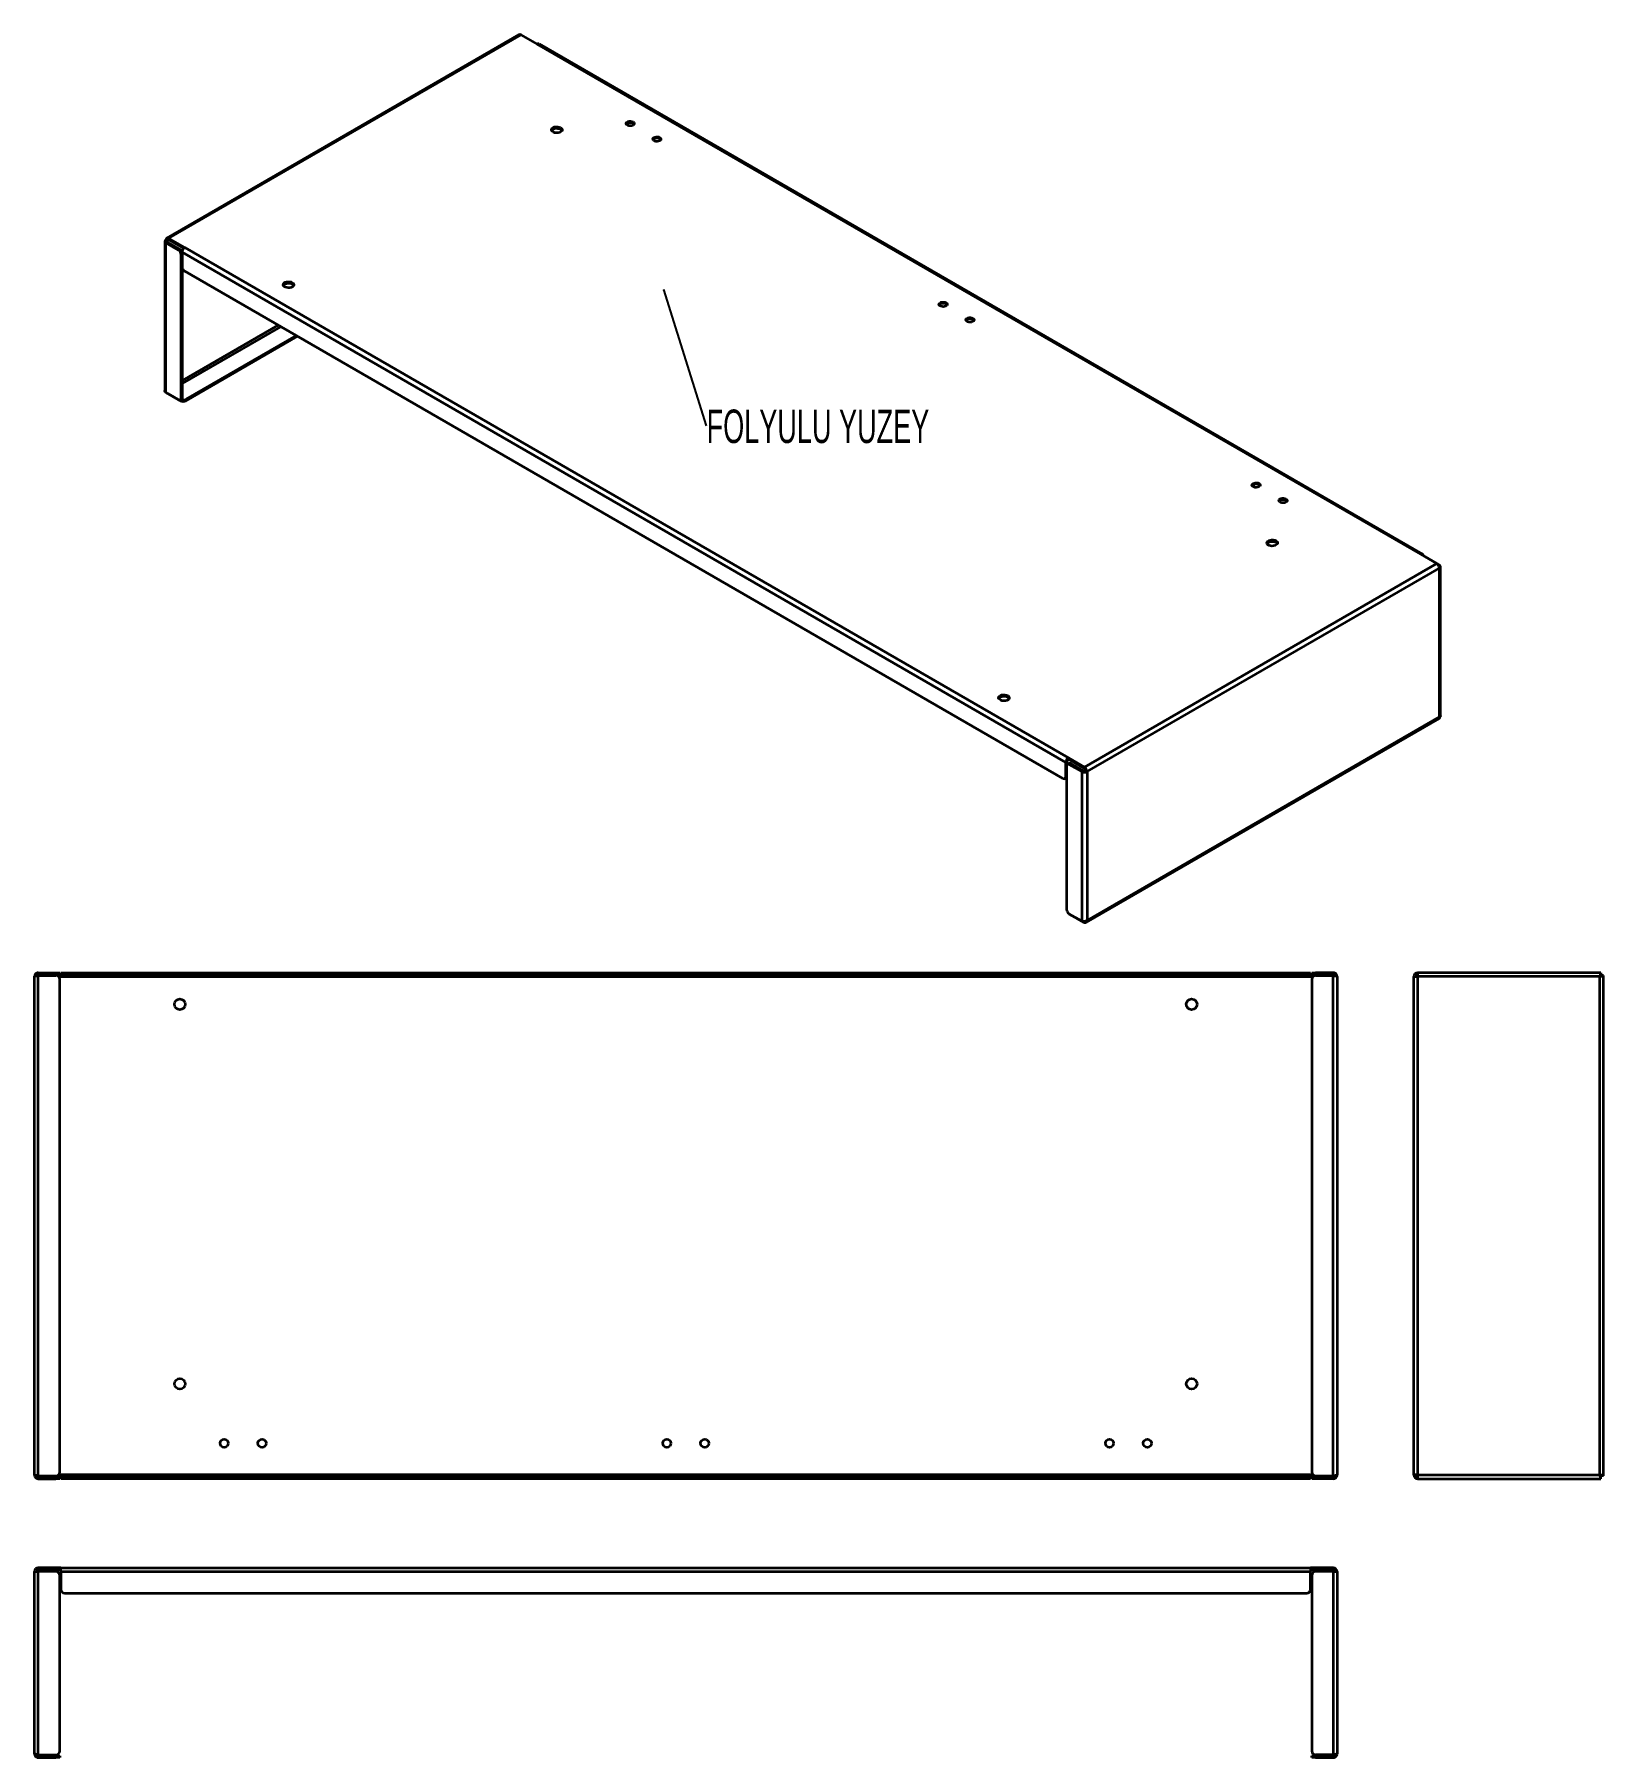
# Model space of a CAD drawing. Header units: millimetres. Extents: x -355 to 1003, y -605 to 1369.
# Drawn here: x -292 to 949, y 7 to 1369 of the extents above; entities that cross this region are included whole.
import ezdxf

# ---------------------------------------------------------------- set-up
doc = ezdxf.new("R2010")
doc.units = ezdxf.units.MM
doc.styles.add('SLDTEXTSTYLE0', font='TXT', dxfattribs={"width": 0.605})
doc.dimstyles.new('SLDDIMSTYLE0', dxfattribs={"dimtxt": 0.18, "dimasz": 0.7, "dimexe": 0, "dimexo": 0.0625, "dimgap": 0, "dimtad": 0, "dimtih": 1, "dimtoh": 1, "dimdec": 0, "dimrnd": 1e-09, "dimzin": 0, "dimdsep": 46, "dimtxsty": 'Standard', "dimblk1": 'DOT', "dimblk2": 'DOT', "dimsah": 1, "dimcen": 0.09, "dimadec": 0, "dimazin": 0, "dimtfac": 0.7, "dimtdec": 0, "dimtofl": 0, "dimtmove": 0, "dimatfit": 3, "dimldrblk": 'DOT', "dimfxl": 1, "dimfrac": 2, "dimtolj": 1, "dimtzin": 0, "dimarcsym": 0})

# ---------------------------------------------------------------- blocks, each defined once
blk = doc.blocks.new('SW_NOTE_0')
at = {"color": 0, "linetype": 'Continuous', "lineweight": 0, "insert": (0.5, 12.8), "char_height": 26.458, "attachment_point": 1, "style": 'SLDTEXTSTYLE0'}
blk.add_mtext('FOLYULU YUZEY', dxfattribs=at)
blk = doc.blocks.new('_Dot')
at = {"color": 0, "linetype": 'ByBlock', "lineweight": -2}
blk.add_line((-0.5, 0), (-1, 0), dxfattribs=at)
at = {"color": 0, "linetype": 'ByBlock', "const_width": 0.5}
blk.add_lwpolyline([(-0.25, 0, 1), (0.25, 0, 1)], format="xyb", close=True, dxfattribs=at)

msp = doc.modelspace()

# ---------------------------------------------------------------- linework, layer by layer
at = {"color": 7, "linetype": 'Continuous', "lineweight": 35}
for p, q in [((91.4, 1368.8), (-187.2, 1208)), ((92.9, 1368.7), (-185.7, 1207.8)), ((92.9, 1368.7), (105.7, 1361.3)), ((804.3, 958), (105.7, 1361.3)), ((805.8, 958.2), (107.2, 1361.5)), ((-188.7, 1205.4), (-188.7, 1087.5)), ((-186.7, 1206), (-187.8, 1206.6)), ((-187.8, 1085.9), (-187.8, 1204.2)), ((-177.9, 1198.4), (-187.8, 1204.2)), ((-186.7, 1206), (-185.7, 1206.6)), ((-186.7, 1204.8), (-186.7, 1206)), ((-176.8, 1199.1), (-186.7, 1204.8)), ((-172.9, 1200.5), (-185.7, 1207.8)), ((-185.7, 1206.6), (-173.8, 1199.8)), ((-177.9, 1198.4), (-176.8, 1199.1)), ((-172.9, 1200.5), (525.7, 797.2)), ((-175.1, 1195.2), (-175.8, 1194.8)), ((-175.8, 1081.4), (-175.8, 1194.8)), ((-175.1, 1196.8), (523.6, 793.5)), ((-175.1, 1196.8), (-175.1, 1185.4)), ((-174.7, 1082.1), (-174.7, 1183.8)), ((-172.9, 1181.7), (521.4, 780.8)), ((-99, 1139), (-174.7, 1095.4)), ((-174.7, 1092.9), (-96.9, 1137.8)), ((-84.9, 1130.9), (-172.1, 1080.5)), ((-83.8, 1130.3), (-172.1, 1079.3)), ((-187.8, 1085.9), (-177.9, 1080.2)), ((-186.2, 1085), (-186.2, 1085)), ((-186.2, 1085), (-176.3, 1079.3)), ((-176.4, 1080.1), (-175.3, 1080.7)), ((-176.3, 1079.3), (-176.3, 1080.1)), ((-175.8, 1081.4), (-174.7, 1082.1)), ((-172.1, 1080.5), (-172.1, 1079.3)), ((804.3, 958), (817, 950.7)), ((538.4, 789.8), (817, 950.7)), ((540.5, 786.2), (819.1, 947)), ((817.1, 950.6), (819.1, 949.4)), ((819.1, 829.4), (819.1, 947)), ((820, 830.3), (820, 948.2)), ((539.6, 667), (818.8, 828.2)), ((540.5, 668.6), (819.1, 829.4)), ((524.6, 794.1), (523.6, 793.5)), ((523.6, 782.1), (523.6, 793.5)), ((524.3, 790.6), (524.3, 677.3)), ((524.6, 791.8), (524.6, 794.1)), ((526, 792.6), (524.9, 792)), ((538.4, 789.8), (525.7, 797.2)), ((525.7, 796), (525.7, 797.2)), ((525.7, 796), (538.4, 788.6)), ((527.5, 792.5), (526.4, 791.9)), ((536.3, 786.2), (526.4, 791.9)), ((537.4, 786.8), (527.5, 792.5)), ((522.9, 780.7), (524, 781.3)), ((523.6, 782.1), (524.3, 782.5)), ((536.3, 786.2), (536.3, 667.9)), ((540.5, 786.2), (539.5, 786.8)), ((540.5, 786.2), (540.5, 668.6)), ((536.3, 667.9), (526.4, 673.6)), ((528, 672.7), (537.9, 667)), ((528, 672.7), (528, 672.7)), ((537.9, 667), (537.9, 667.7)), ((-288.8, 627.2), (-288.8, 625.7)), ((-288.8, 627.2), (-274.8, 627.2)), ((-274.8, 625.7), (-274.8, 627.2)), ((-274.8, 627.2), (-271.8, 627.2)), ((-271.8, 627.2), (-271.8, 625.7)), ((-270.8, 625.7), (-270.8, 627.2)), ((-270.8, 627.2), (-267.8, 627.2)), ((-267.8, 627.2), (-267.8, 625.7)), ((-267.8, 627.2), (714.2, 627.2)), ((714.2, 625.7), (714.2, 627.2)), ((714.2, 627.2), (717.2, 627.2)), ((717.2, 627.2), (717.2, 625.7)), ((718.2, 625.7), (718.2, 627.2)), ((718.2, 627.2), (721.2, 627.2)), ((721.2, 627.2), (721.2, 625.7)), ((735.2, 627.2), (721.2, 627.2)), ((735.2, 627.2), (735.2, 625.7)), ((946.7, 627.2), (801.9, 627.2)), ((801.9, 624.2), (801.9, 627.2)), ((946.7, 627.2), (946.7, 625.7)), ((-291.8, 230.2), (-291.8, 624.2)), ((-288.8, 625.7), (-274.8, 625.7)), ((-288.8, 229.4), (-288.8, 625)), ((-288.8, 625), (-274.8, 625)), ((-271.8, 625.7), (-274.8, 625.7)), ((-272.8, 624.2), (-270.8, 624.2)), ((-271.8, 232.4), (-271.8, 622)), ((-267.8, 625.7), (-270.8, 625.7)), ((-270.8, 625.7), (-270.8, 624.2)), ((-270.8, 624.2), (717.2, 624.2)), ((-267.8, 625.7), (714.2, 625.7)), ((717.2, 625.7), (714.2, 625.7)), ((717.2, 624.2), (717.2, 625.7)), ((717.2, 624.2), (719.2, 624.2)), ((721.2, 625.7), (718.2, 625.7)), ((718.2, 622), (718.2, 232.4)), ((735.2, 625.7), (721.2, 625.7)), ((721.2, 625), (735.2, 625)), ((735.2, 229.4), (735.2, 625)), ((738.2, 624.2), (738.2, 230.2)), ((798.9, 230.2), (798.9, 624.2)), ((798.9, 624.2), (801.9, 624.2)), ((801.9, 230.2), (801.9, 624.2)), ((945.9, 624.2), (801.9, 624.2)), ((945.9, 230.2), (945.9, 624.2)), ((948.9, 625), (947.4, 625)), ((948.9, 229.4), (948.9, 625)), ((-288.8, 229.4), (-274.8, 229.4)), ((-288.8, 227.2), (-288.8, 228.7)), ((-288.8, 228.7), (-274.8, 228.7)), ((-288.8, 227.2), (-274.8, 227.2)), ((-274.8, 227.2), (-274.8, 228.7)), ((-274.8, 228.7), (-271.8, 228.7)), ((-271.8, 227.2), (-274.8, 227.2)), ((-270.8, 230.2), (-272.8, 230.2)), ((-271.8, 228.7), (-271.8, 227.2)), ((-270.8, 230.2), (-270.8, 228.7)), ((717.2, 230.2), (-270.8, 230.2)), ((-270.8, 227.2), (-270.8, 228.7)), ((-270.8, 228.7), (-267.8, 228.7)), ((-267.8, 227.2), (-270.8, 227.2)), ((-267.8, 228.7), (-267.8, 227.2)), ((714.2, 228.7), (-267.8, 228.7)), ((714.2, 227.2), (-267.8, 227.2)), ((714.2, 227.2), (714.2, 228.7)), ((714.2, 228.7), (717.2, 228.7)), ((717.2, 227.2), (714.2, 227.2)), ((717.2, 228.7), (717.2, 230.2)), ((719.2, 230.2), (717.2, 230.2)), ((717.2, 228.7), (717.2, 227.2)), ((718.2, 227.2), (718.2, 228.7)), ((718.2, 228.7), (721.2, 228.7)), ((721.2, 227.2), (718.2, 227.2)), ((721.2, 229.4), (735.2, 229.4)), ((721.2, 228.7), (721.2, 227.2)), ((735.2, 228.7), (721.2, 228.7)), ((735.2, 227.2), (721.2, 227.2)), ((735.2, 227.2), (735.2, 228.7)), ((801.9, 230.2), (798.9, 230.2)), ((801.9, 230.2), (945.9, 230.2)), ((801.9, 227.2), (801.9, 230.2)), ((801.9, 227.2), (946.7, 227.2)), ((946.7, 227.2), (946.7, 228.7)), ((948.9, 229.4), (947.4, 229.4)), ((-291.8, 153.7), (-288.8, 153.7)), ((-291.8, 9.7), (-291.8, 153.7)), ((-270.8, 156.7), (-288.8, 156.7)), ((-288.8, 155.2), (-270.8, 155.2)), ((-288.8, 8.9), (-288.8, 153.7)), ((-274.8, 153.7), (-288.8, 153.7)), ((-271.8, 11.9), (-271.8, 150.7)), ((-270.8, 156.7), (717.2, 156.7)), ((-270.8, 153.7), (-270.8, 156.7)), ((-270.8, 153.7), (717.2, 153.7)), ((-270.8, 153.7), (-270.8, 139.7)), ((717.2, 156.7), (717.2, 153.7)), ((735.2, 156.7), (717.2, 156.7)), ((717.2, 155.2), (735.2, 155.2)), ((717.2, 139.7), (717.2, 153.7)), ((718.2, 150.7), (718.2, 11.9)), ((735.2, 153.7), (721.2, 153.7)), ((735.2, 153.7), (735.2, 8.9)), ((735.2, 153.7), (738.2, 153.7)), ((738.2, 153.7), (738.2, 9.7)), ((-267.8, 136.7), (714.2, 136.7)), ((-288.8, 8.9), (-274.8, 8.9)), ((-288.8, 6.7), (-288.8, 8.2)), ((-288.8, 8.2), (-274.8, 8.2)), ((-288.8, 6.7), (-274.8, 6.7)), ((-274.8, 6.7), (-274.8, 8.2)), ((-274.8, 8.2), (-271.8, 8.2)), ((-271.8, 6.7), (-274.8, 6.7)), ((-271.8, 8.2), (-271.8, 6.7)), ((718.2, 6.7), (718.2, 8.2)), ((718.2, 8.2), (721.2, 8.2)), ((721.2, 6.7), (718.2, 6.7)), ((735.2, 8.9), (721.2, 8.9)), ((721.2, 8.2), (721.2, 6.7)), ((735.2, 8.2), (721.2, 8.2)), ((721.2, 6.7), (735.2, 6.7)), ((735.2, 6.7), (735.2, 8.2))]:
    msp.add_line(p, q, dxfattribs=at)
at = {"color": 7, "linetype": 'Continuous', "lineweight": 35, "flags": 128}
for points in [[(124.2, 1295.3), (125, 1294.7), (125.4, 1294), (125.4, 1293.3), (125.1, 1292.6), (124.4, 1292), (123.5, 1291.5), (122.3, 1291.2), (121.1, 1291.1), (119.8, 1291.2), (118.7, 1291.6), (117.8, 1292.1), (117.2, 1292.7), (117, 1293.5), (117.1, 1294.2), (117.6, 1294.9), (118.4, 1295.4), (119.5, 1295.8), (120.7, 1296), (122, 1296), (123.2, 1295.7), (124.2, 1295.3)], [(117.1, 1292.9), (117.1, 1293), (117.6, 1293.6), (118.4, 1294.2), (119.5, 1294.6), (120.7, 1294.8), (122, 1294.7), (123.2, 1294.5), (124.2, 1294.1)], [(181.5, 1299.8), (182.1, 1299.3), (182.4, 1298.7), (182.4, 1298.1), (182, 1297.5), (181.3, 1297), (180.4, 1296.7), (179.3, 1296.6), (178.3, 1296.7), (177.3, 1296.9), (176.6, 1297.4), (176.1, 1297.9), (176, 1298.5), (176.2, 1299.1), (176.7, 1299.7), (177.5, 1300.1), (178.5, 1300.3), (179.6, 1300.3), (180.6, 1300.1), (181.5, 1299.8)], [(181.5, 1298.6), (182.1, 1298.1), (182.3, 1297.8)], [(124.2, 1294.1), (125, 1293.5), (125.3, 1292.9)], [(202.7, 1287.5), (203.3, 1287), (203.6, 1286.4), (203.6, 1285.8), (203.2, 1285.2), (202.5, 1284.8), (201.6, 1284.5), (200.6, 1284.3), (199.5, 1284.4), (198.5, 1284.7), (197.8, 1285.1), (197.3, 1285.7), (197.2, 1286.3), (197.4, 1286.9), (197.9, 1287.4), (198.8, 1287.8), (199.7, 1288), (200.8, 1288.1), (201.8, 1287.9), (202.7, 1287.5)], [(202.7, 1286.3), (203.3, 1285.8), (203.5, 1285.6)], [(-87.9, 1172.8), (-87.2, 1172.2), (-86.7, 1171.5), (-86.7, 1170.8), (-87, 1170.1), (-87.7, 1169.5), (-88.7, 1169), (-89.8, 1168.7), (-91.1, 1168.6), (-92.3, 1168.8), (-93.4, 1169.1), (-94.3, 1169.6), (-94.9, 1170.3), (-95.2, 1171), (-95, 1171.7), (-94.5, 1172.4), (-93.7, 1173), (-92.6, 1173.3), (-91.4, 1173.5), (-90.1, 1173.5), (-88.9, 1173.3), (-87.9, 1172.8)], [(-95, 1170.5), (-95, 1170.5), (-94.5, 1171.2), (-93.7, 1171.7), (-92.6, 1172.1), (-91.4, 1172.3), (-90.1, 1172.3), (-88.9, 1172), (-87.9, 1171.6)], [(-87.9, 1171.6), (-87.2, 1171), (-86.8, 1170.5)], [(429, 1156.9), (429.6, 1156.4), (429.9, 1155.8), (429.9, 1155.2), (429.5, 1154.6), (428.8, 1154.2), (427.9, 1153.8), (426.8, 1153.7), (425.8, 1153.8), (424.8, 1154.1), (424, 1154.5), (423.6, 1155), (423.4, 1155.7), (423.7, 1156.3), (424.2, 1156.8), (425, 1157.2), (426, 1157.4), (427.1, 1157.4), (428.1, 1157.3), (429, 1156.9)], [(429, 1155.7), (429.6, 1155.2), (429.8, 1155)], [(450.2, 1144.7), (450.8, 1144.2), (451.1, 1143.6), (451.1, 1143), (450.7, 1142.4), (450, 1141.9), (449.1, 1141.6), (448, 1141.5), (447, 1141.5), (446, 1141.8), (445.3, 1142.2), (444.8, 1142.8), (444.7, 1143.4), (444.9, 1144), (445.4, 1144.5), (446.2, 1144.9), (447.2, 1145.2), (448.3, 1145.2), (449.3, 1145), (450.2, 1144.7)], [(450.2, 1143.4), (450.8, 1142.9), (451, 1142.7)], [(676.5, 1014), (677.1, 1013.5), (677.4, 1012.9), (677.4, 1012.3), (677, 1011.8), (676.3, 1011.3), (675.4, 1011), (674.3, 1010.8), (673.3, 1010.9), (672.3, 1011.2), (671.5, 1011.6), (671.1, 1012.2), (670.9, 1012.8), (671.2, 1013.4), (671.7, 1013.9), (672.5, 1014.3), (673.5, 1014.5), (674.6, 1014.6), (675.6, 1014.4), (676.5, 1014)], [(676.5, 1012.8), (677.1, 1012.3), (677.2, 1012.1)], [(697.7, 1001.8), (698.3, 1001.3), (698.6, 1000.7), (698.6, 1000.1), (698.2, 999.5), (697.5, 999), (696.6, 998.7), (695.5, 998.6), (694.5, 998.7), (693.5, 998.9), (692.7, 999.4), (692.3, 999.9), (692.1, 1000.5), (692.4, 1001.1), (692.9, 1001.7), (693.7, 1002.1), (694.7, 1002.3), (695.8, 1002.3), (696.8, 1002.1), (697.7, 1001.8)], [(697.7, 1000.6), (698.3, 1000.1), (698.5, 999.9)], [(689.9, 968.7), (690.7, 968.1), (691.1, 967.4), (691.1, 966.7), (690.8, 966), (690.1, 965.4), (689.2, 964.9), (688, 964.6), (686.7, 964.5), (685.5, 964.7), (684.4, 965), (683.5, 965.5), (682.9, 966.2), (682.7, 966.9), (682.8, 967.6), (683.3, 968.3), (684.1, 968.9), (685.2, 969.2), (686.4, 969.4), (687.7, 969.4), (688.9, 969.2), (689.9, 968.7)], [(682.8, 966.4), (682.8, 966.4), (683.3, 967.1), (684.1, 967.6), (685.2, 968), (686.4, 968.2), (687.7, 968.2), (688.9, 967.9), (689.9, 967.5)], [(689.9, 967.5), (690.7, 966.9), (691, 966.4)], [(477.8, 846.3), (478.5, 845.7), (478.9, 845), (479, 844.3), (478.7, 843.5), (478, 842.9), (477, 842.5), (475.9, 842.2), (474.6, 842.1), (473.4, 842.2), (472.3, 842.6), (471.4, 843.1), (470.8, 843.7), (470.5, 844.4), (470.7, 845.2), (471.2, 845.8), (472, 846.4), (473.1, 846.8), (474.3, 847), (475.6, 846.9), (476.8, 846.7), (477.8, 846.3)], [(470.7, 843.9), (470.7, 843.9), (471.2, 844.6), (472, 845.2), (473.1, 845.6), (474.3, 845.7), (475.6, 845.7), (476.8, 845.5), (477.8, 845)], [(477.8, 845), (478.5, 844.5), (478.9, 843.9)], [(524.3, 781.5), (524.3, 781.5), (524, 781.3), (524, 781.3)]]:
    msp.add_lwpolyline(points, dxfattribs=at)
at = {"color": 7, "linetype": 'Continuous', "lineweight": 35}
for centre, radius in [((-176.8, 602.2), 4.25), ((623.2, 602.2), 4.25), ((-176.8, 302.2), 4.25), ((623.2, 302.2), 4.25), ((-141.8, 255.2), 3.25), ((-111.8, 255.2), 3.25), ((208.2, 255.2), 3.25), ((238.2, 255.2), 3.25), ((558.2, 255.2), 3.25), ((588.2, 255.2), 3.25)]:
    msp.add_circle(centre, radius, dxfattribs=at)
for centre, radius, start, end in [((92.1, 1367.4), 1.51, 54.3824, 114.3071), ((106.5, 1360.1), 1.51, 65.6929, 125.6176), ((179.3, 1294.8), 4.34, 58.9973, 136.1552), ((200.5, 1282.6), 4.34, 58.9973, 136.1552), ((-187.3, 1205.4), 1.31, 110.7834, 249.2166), ((-186.5, 1206.8), 1.31, 50.7967, 189.214), ((-186.5, 1205.4), 0.655, 110.7834, 249.2166), ((-186.1, 1206.1), 0.655, 50.7967, 189.214), ((-179.3, 1195.2), 4.59, 22.3133, 57.3599), ((-170.5, 1196.6), 4.61, 122.6055, 177.3945), ((-180.4, 1194.6), 4.61, 2.6055, 57.3945), ((-170.5, 1185.6), 4.61, 182.6055, 237.3945), ((426.8, 1152), 4.34, 58.9973, 136.1552), ((448, 1139.7), 4.34, 58.9973, 136.1552), ((-177.1, 1081.2), 1.31, 230.7967, 9.214), ((-174.2, 1083.4), 4.61, 242.6097, 297.3903), ((-174.2, 1084.7), 4.7, 248.8654, 297.0786), ((-176.1, 1081.9), 1.44, 304.0564, 7.2558), ((674.2, 1009.1), 4.34, 58.9973, 136.1552), ((695.5, 996.8), 4.34, 58.9973, 136.1552), ((805.1, 957), 1.31, 350.786, 129.2033), ((814.5, 946.8), 4.61, 2.6055, 57.3945), ((818.7, 948.2), 1.31, 290.7834, 69.2166), ((528.2, 793.3), 4.61, 122.6055, 177.3945), ((525.6, 790.9), 1.31, 50.7967, 189.214), ((526.9, 794), 2.31, 122.6055, 177.3945), ((526.6, 791.3), 1.51, 54.3824, 114.3071), ((522.3, 781.9), 1.31, 230.7967, 9.214), ((538.4, 790.3), 4.61, 242.6097, 297.3903), ((538.4, 788.8), 2.31, 242.6097, 297.3903), ((535.9, 785.9), 4.61, 2.6055, 57.3945), ((537.2, 786.7), 2.31, 2.6055, 57.3945), ((528.9, 677.5), 4.61, 182.6055, 237.3945), ((801.9, 624.2), 3, 90, 180), ((-274.8, 622), 3, 0, 90), ((721.2, 622), 3, 90, 180), ((801.9, 624.2), 1.5, 90, 180), ((-274.8, 232.4), 3, 270, 360), ((721.2, 232.4), 3, 180, 270), ((801.9, 230.2), 3, 180, 270), ((801.9, 230.2), 1.5, 180, 270), ((-288.8, 153.7), 3, 90, 180), ((-288.8, 153.7), 1.5, 90, 180), ((-274.8, 150.7), 3, 0, 90), ((721.2, 150.7), 3, 90, 180), ((735.2, 153.7), 3, 0, 90), ((735.2, 153.7), 1.5, 0, 90), ((-267.8, 139.7), 3, 180, 270), ((714.2, 139.7), 3, 270, 0), ((-274.8, 11.9), 3, 270, 0), ((721.2, 11.9), 3, 180, 270)]:
    msp.add_arc(centre, radius, start, end, dxfattribs=at)
for points, knots in [([(-187.8, 1085.9), (-188, 1086.1), (-188.4, 1086.5), (-188.7, 1087.1), (-188.6, 1087.4), (-188.6, 1087.5)], [0, 0, 0, 0, 0.435768, 0.871555, 1, 1, 1, 1]), ([(819.1, 829.4), (819.1, 829.2), (819.2, 828.7), (819, 828.3), (818.8, 828.2), (818.8, 828.2)], [0, 0, 0, 0, 0.435723, 0.871465, 1, 1, 1, 1]), ([(820, 830.3), (820, 830.2), (820, 829.9), (819.6, 829.6), (819.3, 829.5), (819.1, 829.4)], [0, 0, 0, 0, 0.306875, 0.741999, 1, 1, 1, 1]), ([(540.5, 668.6), (540.4, 668.5), (540.2, 668.4), (539.9, 668.2), (539.7, 668.1), (539.4, 668), (539.2, 667.9), (538.8, 667.8), (538.6, 667.8), (538.2, 667.7), (538, 667.7), (537.6, 667.7), (537.4, 667.7), (536.9, 667.7), (536.6, 667.8), (536.3, 667.9)], [0, 0, 0, 0, 0.125, 0.125, 0.25, 0.25, 0.375, 0.375, 0.5, 0.5, 0.625, 0.625, 0.75, 0.75, 1, 1, 1, 1]), ([(537.9, 667), (538, 667), (538.2, 666.9), (538.5, 666.8), (538.7, 666.8), (539, 666.8), (539.1, 666.8), (539.4, 666.9), (539.5, 667), (539.8, 667.1), (539.9, 667.2), (540.1, 667.4), (540.2, 667.5), (540.4, 667.9), (540.5, 668.2), (540.5, 668.6)], [0, 0, 0, 0, 0.125, 0.125, 0.25, 0.25, 0.375, 0.375, 0.5, 0.5, 0.625, 0.625, 0.75, 0.75, 1, 1, 1, 1]), ([(-288.8, 627.2), (-289, 627.2), (-289.2, 627.2), (-289.6, 627.1), (-289.8, 627), (-290.1, 626.9), (-290.3, 626.8), (-290.6, 626.6), (-290.8, 626.5), (-291, 626.2), (-291.2, 626), (-291.4, 625.7), (-291.5, 625.5), (-291.7, 625), (-291.8, 624.6), (-291.8, 624.2)], [0, 0, 0, 0, 0.125, 0.125, 0.25, 0.25, 0.375, 0.375, 0.5, 0.5, 0.625, 0.625, 0.75, 0.75, 1, 1, 1, 1]), ([(738.2, 624.2), (738.2, 624.4), (738.2, 624.6), (738.1, 625), (738.1, 625.2), (737.9, 625.5), (737.8, 625.7), (737.6, 626), (737.5, 626.2), (737.2, 626.5), (737, 626.6), (736.7, 626.8), (736.5, 626.9), (736, 627.1), (735.6, 627.2), (735.2, 627.2)], [0, 0, 0, 0, 0.125, 0.125, 0.25, 0.25, 0.375, 0.375, 0.5, 0.5, 0.625, 0.625, 0.75, 0.75, 1, 1, 1, 1]), ([(946.7, 627.2), (946.6, 627.2), (946.6, 627.2), (946.5, 627.1), (946.5, 627), (946.4, 626.9), (946.4, 626.8), (946.3, 626.6), (946.3, 626.5), (946.2, 626.2), (946.2, 626), (946.1, 625.7), (946.1, 625.5), (946, 625), (945.9, 624.6), (945.9, 624.2)], [0, 0, 0, 0, 0.125, 0.125, 0.25, 0.25, 0.375, 0.375, 0.5, 0.5, 0.625, 0.625, 0.75, 0.75, 1, 1, 1, 1]), ([(-291.8, 624.2), (-291.8, 624.2), (-291.8, 624.3), (-291.7, 624.3), (-291.6, 624.4), (-291.5, 624.4), (-291.4, 624.5), (-291.2, 624.5), (-291, 624.6), (-290.8, 624.6), (-290.6, 624.7), (-290.3, 624.7), (-290.1, 624.8), (-289.6, 624.9), (-289.2, 624.9), (-288.8, 625)], [0, 0, 0, 0, 0.125, 0.125, 0.25, 0.25, 0.375, 0.375, 0.5, 0.5, 0.625, 0.625, 0.75, 0.75, 1, 1, 1, 1]), ([(-288.8, 625.7), (-289, 625.7), (-289.3, 625.6), (-289.8, 625.4), (-290.1, 625), (-290.1, 624.8), (-290.2, 624.8)], [0, 0, 0, 0, 0.299465, 0.59893, 0.898294, 1, 1, 1, 1]), ([(736.6, 624.7), (736.5, 624.9), (736.4, 625.2), (736, 625.5), (735.5, 625.7), (735.3, 625.7), (735.2, 625.7)], [0, 0, 0, 0, 0.282958, 0.580213, 0.877469, 1, 1, 1, 1]), ([(735.2, 625), (735.4, 625), (735.6, 624.9), (736, 624.9), (736.2, 624.8), (736.5, 624.8), (736.7, 624.7), (737, 624.7), (737.2, 624.6), (737.5, 624.6), (737.6, 624.5), (737.8, 624.5), (737.9, 624.4), (738.1, 624.3), (738.2, 624.3), (738.2, 624.2)], [0, 0, 0, 0, 0.125, 0.125, 0.25, 0.25, 0.375, 0.375, 0.5, 0.5, 0.625, 0.625, 0.75, 0.75, 1, 1, 1, 1]), ([(946.7, 625.7), (946.6, 625.7), (946.5, 625.7), (946.4, 625.5), (946.4, 625.5), (946.3, 625.4), (946.3, 625.3), (946.2, 625.2), (946.2, 625.1), (946.1, 625), (946.1, 624.9), (946, 624.6), (945.9, 624.4), (945.9, 624.2)], [0, 0, 0, 0, 0.25, 0.25, 0.375, 0.375, 0.5, 0.5, 0.625, 0.625, 0.75, 0.75, 1, 1, 1, 1]), ([(945.9, 624.2), (946.1, 624.2), (946.3, 624.3), (946.6, 624.3), (946.8, 624.4), (947.2, 624.4), (947.4, 624.5), (947.7, 624.5), (947.8, 624.6), (948.1, 624.6), (948.2, 624.7), (948.5, 624.7), (948.6, 624.8), (948.8, 624.9), (948.9, 624.9), (948.9, 625)], [0, 0, 0, 0, 0.125, 0.125, 0.25, 0.25, 0.375, 0.375, 0.5, 0.5, 0.625, 0.625, 0.75, 0.75, 1, 1, 1, 1]), ([(945.9, 624.2), (946.1, 624.3), (946.3, 624.3), (946.5, 624.4), (946.6, 624.5), (946.8, 624.5), (946.9, 624.6), (947, 624.6), (947.1, 624.7), (947.2, 624.7), (947.2, 624.8), (947.3, 624.9), (947.4, 624.9), (947.4, 625)], [0, 0, 0, 0, 0.25, 0.25, 0.375, 0.375, 0.5, 0.5, 0.625, 0.625, 0.75, 0.75, 1, 1, 1, 1]), ([(-288.8, 229.4), (-289, 229.4), (-289.2, 229.5), (-289.6, 229.5), (-289.8, 229.6), (-290.1, 229.6), (-290.3, 229.7), (-290.6, 229.7), (-290.8, 229.8), (-291, 229.8), (-291.2, 229.9), (-291.4, 229.9), (-291.5, 230), (-291.7, 230.1), (-291.8, 230.1), (-291.8, 230.2)], [0, 0, 0, 0, 0.125, 0.125, 0.25, 0.25, 0.375, 0.375, 0.5, 0.5, 0.625, 0.625, 0.75, 0.75, 1, 1, 1, 1]), ([(-291.8, 230.2), (-291.8, 230), (-291.8, 229.8), (-291.7, 229.4), (-291.6, 229.2), (-291.5, 228.9), (-291.4, 228.7), (-291.2, 228.4), (-291, 228.2), (-290.8, 227.9), (-290.6, 227.8), (-290.3, 227.6), (-290.1, 227.5), (-289.6, 227.3), (-289.2, 227.2), (-288.8, 227.2)], [0, 0, 0, 0, 0.125, 0.125, 0.25, 0.25, 0.375, 0.375, 0.5, 0.5, 0.625, 0.625, 0.75, 0.75, 1, 1, 1, 1]), ([(-290.2, 229.7), (-290.1, 229.5), (-289.9, 229.2), (-289.5, 228.9), (-289.1, 228.7), (-288.9, 228.7), (-288.8, 228.7)], [0, 0, 0, 0, 0.282958, 0.580213, 0.877469, 1, 1, 1, 1]), ([(738.2, 230.2), (738.2, 230.2), (738.2, 230.1), (738.1, 230.1), (738.1, 230), (737.9, 230), (737.8, 229.9), (737.6, 229.9), (737.5, 229.8), (737.2, 229.8), (737, 229.7), (736.7, 229.7), (736.5, 229.6), (736, 229.5), (735.6, 229.5), (735.2, 229.4)], [0, 0, 0, 0, 0.125, 0.125, 0.25, 0.25, 0.375, 0.375, 0.5, 0.5, 0.625, 0.625, 0.75, 0.75, 1, 1, 1, 1]), ([(735.2, 227.2), (735.4, 227.2), (735.6, 227.2), (736, 227.3), (736.2, 227.4), (736.5, 227.5), (736.7, 227.6), (737, 227.8), (737.2, 227.9), (737.5, 228.2), (737.6, 228.4), (737.8, 228.7), (737.9, 228.9), (738.1, 229.4), (738.2, 229.8), (738.2, 230.2)], [0, 0, 0, 0, 0.125, 0.125, 0.25, 0.25, 0.375, 0.375, 0.5, 0.5, 0.625, 0.625, 0.75, 0.75, 1, 1, 1, 1]), ([(735.2, 228.7), (735.4, 228.7), (735.8, 228.8), (736.2, 229), (736.5, 229.4), (736.6, 229.6), (736.6, 229.6)], [0, 0, 0, 0, 0.299465, 0.59893, 0.898294, 1, 1, 1, 1]), ([(945.9, 230.2), (945.9, 230), (945.9, 229.8), (946, 229.4), (946, 229.2), (946.1, 228.9), (946.1, 228.7), (946.2, 228.4), (946.2, 228.2), (946.3, 227.9), (946.3, 227.8), (946.4, 227.6), (946.4, 227.5), (946.5, 227.3), (946.6, 227.2), (946.7, 227.2)], [0, 0, 0, 0, 0.125, 0.125, 0.25, 0.25, 0.375, 0.375, 0.5, 0.5, 0.625, 0.625, 0.75, 0.75, 1, 1, 1, 1]), ([(948.9, 229.4), (948.9, 229.4), (948.8, 229.5), (948.8, 229.5), (948.7, 229.6), (948.6, 229.6), (948.5, 229.7), (948.3, 229.7), (948.1, 229.8), (947.8, 229.8), (947.7, 229.9), (947.4, 229.9), (947.2, 230), (946.7, 230.1), (946.3, 230.1), (945.9, 230.2)], [0, 0, 0, 0, 0.125, 0.125, 0.25, 0.25, 0.375, 0.375, 0.5, 0.5, 0.625, 0.625, 0.75, 0.75, 1, 1, 1, 1]), ([(947.4, 229.4), (947.4, 229.5), (947.3, 229.5), (947.2, 229.6), (947.2, 229.7), (947.1, 229.7), (947, 229.8), (946.9, 229.8), (946.8, 229.9), (946.6, 229.9), (946.5, 230), (946.3, 230.1), (946.1, 230.1), (945.9, 230.2)], [0, 0, 0, 0, 0.25, 0.25, 0.375, 0.375, 0.5, 0.5, 0.625, 0.625, 0.75, 0.75, 1, 1, 1, 1]), ([(945.9, 230.2), (945.9, 230), (946, 229.8), (946.1, 229.5), (946.1, 229.4), (946.2, 229.3), (946.2, 229.2), (946.3, 229.1), (946.3, 229), (946.4, 228.9), (946.4, 228.9), (946.5, 228.7), (946.6, 228.7), (946.7, 228.7)], [0, 0, 0, 0, 0.25, 0.25, 0.375, 0.375, 0.5, 0.5, 0.625, 0.625, 0.75, 0.75, 1, 1, 1, 1]), ([(-288.8, 8.9), (-289, 9), (-289.2, 9), (-289.6, 9.1), (-289.8, 9.1), (-290.1, 9.2), (-290.3, 9.2), (-290.6, 9.3), (-290.8, 9.3), (-291, 9.4), (-291.2, 9.4), (-291.4, 9.5), (-291.5, 9.5), (-291.7, 9.6), (-291.8, 9.7), (-291.8, 9.7)], [0, 0, 0, 0, 0.125, 0.125, 0.25, 0.25, 0.375, 0.375, 0.5, 0.5, 0.625, 0.625, 0.75, 0.75, 1, 1, 1, 1]), ([(-291.8, 9.7), (-291.8, 9.5), (-291.8, 9.3), (-291.7, 9), (-291.6, 8.8), (-291.5, 8.4), (-291.4, 8.2), (-291.2, 7.9), (-291, 7.8), (-290.8, 7.5), (-290.6, 7.4), (-290.3, 7.1), (-290.1, 7), (-289.6, 6.8), (-289.2, 6.7), (-288.8, 6.7)], [0, 0, 0, 0, 0.125, 0.125, 0.25, 0.25, 0.375, 0.375, 0.5, 0.5, 0.625, 0.625, 0.75, 0.75, 1, 1, 1, 1]), ([(-290.2, 9.2), (-290.1, 9), (-289.9, 8.7), (-289.5, 8.4), (-289.1, 8.3), (-288.9, 8.2), (-288.8, 8.2)], [0, 0, 0, 0, 0.281862, 0.579572, 0.877282, 1, 1, 1, 1]), ([(738.2, 9.7), (738.2, 9.7), (738.2, 9.7), (738.1, 9.6), (738.1, 9.6), (737.9, 9.5), (737.8, 9.5), (737.6, 9.4), (737.5, 9.4), (737.2, 9.3), (737, 9.3), (736.7, 9.2), (736.5, 9.2), (736, 9.1), (735.6, 9), (735.2, 8.9)], [0, 0, 0, 0, 0.125, 0.125, 0.25, 0.25, 0.375, 0.375, 0.5, 0.5, 0.625, 0.625, 0.75, 0.75, 1, 1, 1, 1]), ([(735.2, 6.7), (735.4, 6.7), (735.6, 6.8), (736, 6.8), (736.2, 6.9), (736.5, 7), (736.7, 7.1), (737, 7.4), (737.2, 7.5), (737.5, 7.8), (737.6, 7.9), (737.8, 8.2), (737.9, 8.4), (738.1, 8.9), (738.2, 9.3), (738.2, 9.7)], [0, 0, 0, 0, 0.125, 0.125, 0.25, 0.25, 0.375, 0.375, 0.5, 0.5, 0.625, 0.625, 0.75, 0.75, 1, 1, 1, 1]), ([(735.2, 8.2), (735.4, 8.3), (735.8, 8.3), (736.2, 8.6), (736.5, 8.9), (736.6, 9.1), (736.6, 9.2)], [0, 0, 0, 0, 0.299115, 0.5982299, 0.8972447, 1, 1, 1, 1])]:
    msp.add_open_spline(points, degree=3, knots=knots, dxfattribs=at)

# ---------------------------------------------------------------- block references
at = {"color": 7, "linetype": 'Continuous', "lineweight": 0}
msp.add_blockref('SW_NOTE_0', (239.2, 1059.6), dxfattribs=at)

# ---------------------------------------------------------------- leaders
msp.add_leader([(205.5, 1167.2), (239.2, 1059.6)], dimstyle='SLDDIMSTYLE0', dxfattribs=at)

doc.saveas('drawing.dxf')
